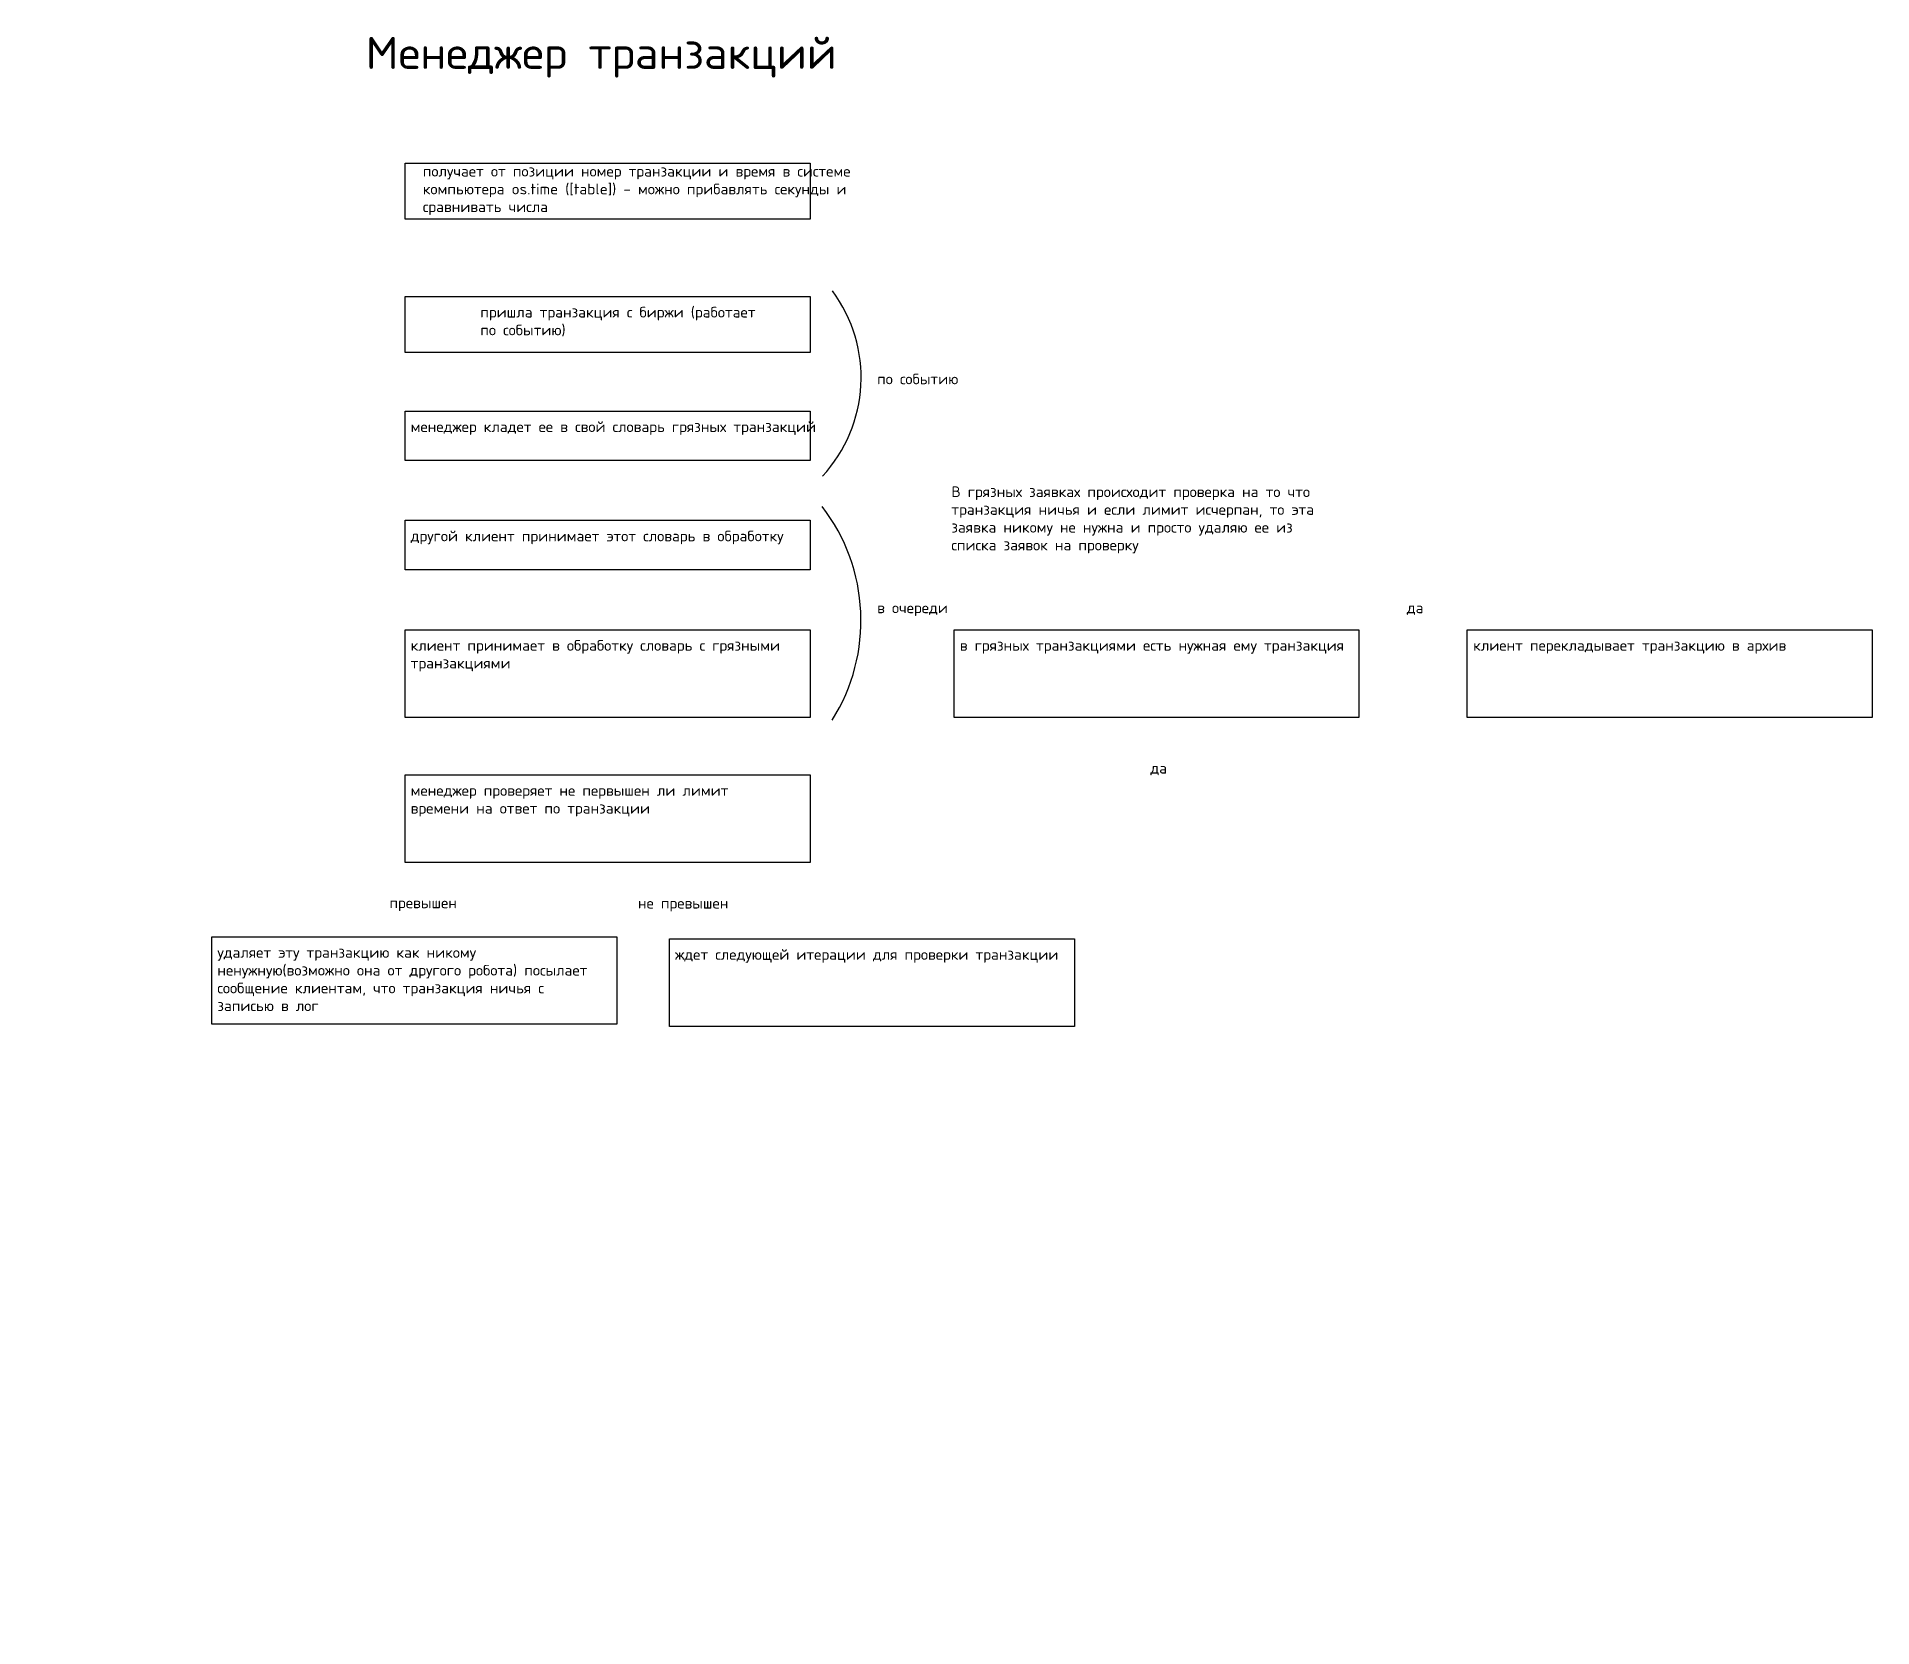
# Model space of a CAD drawing. Header units: metres. Extents: x 5387 to 32417, y 4252 to 8204.
# Drawn here: x 9401 to 11122, y 4897 to 6389 of the extents above; entities that cross this region are included whole.
import ezdxf

# ---------------------------------------------------------------- set-up
doc = ezdxf.new("R2010")
doc.units = ezdxf.units.M
doc.styles.get("Standard").update_dxf_attribs({"font": 'simplex.shx'})

msp = doc.modelspace()

# ---------------------------------------------------------------- texts
at = {"color": 1, "attachment_point": 1}
for s, width, heights, insert, char_height in [('Менеджер транзакций', 568.565, [93.9], (9709.6, 6388.6), 30), ('В грязных заявках происходит проверка на то что транзакция ничья и если лимит исчерпан, то эта заявка никому не нужна и просто удаляю ее из списка заявок на проверку', 376.032, [80], (10258.6, 5967), 10)]:
    msp.add_mtext_dynamic_manual_height_columns(s, width=width, gutter_width=1, heights=heights, dxfattribs=dict(at, insert=insert, char_height=char_height))
at = {"char_height": 10, "attachment_point": 1}
for s, width, insert in [('получает от позиции номер транзакции и время в системе компьютера os.time ([table]) - можно прибавлять секунды и сравнивать числа', 465.266, (9763.1, 6267.6)), ('пришла транзакция с биржи (работает по событию)', 300.439, (9817, 6135.4)), ('по событию', 109.256, (10189, 6072.8)), ('менеджер кладет ее в свой словарь грязных транзакций', 376.032, (9751.7, 6028)), ('другой клиент принимает этот словарь в обработку', 376.032, (9751.7, 5925.5)), ('в очереди', 109.256, (10189, 5858.1)), ('да', 109.256, (10685.6, 5858.1)), ('клиент принимает в обработку словарь с грязными транзакциями', 376.032, (9751.7, 5822.9)), ('в грязных транзакциями есть нужная ему транзакция', 376.032, (10266.5, 5822.9)), ('клиент перекладывает транзакцию в архив', 376.032, (10747.8, 5822.9)), ('да', 109.256, (10445.2, 5707.7)), ('менеджер проверяет не первышен ли лимит времени на ответ по транзакции', 376.032, (9751.7, 5686.8)), ('превышен', 109.256, (9731.8, 5581.4)), ('не превышен', 109.256, (9964.8, 5581.1)), ('удаляет эту транзакцию как никому ненужную(возможно она от другого робота) посылает сообщение клиентам, что транзакция ничья с записью в лог', 376.032, (9570.5, 5534.9)), ('ждет следующей итерации для проверки транзакции', 376.032, (9999.6, 5533))]:
    msp.add_mtext_dynamic_manual_height_columns(s, width=width, gutter_width=1, heights=[0], dxfattribs=dict(at, insert=insert))

# ---------------------------------------------------------------- linework, layer by layer
for points in [[(9746.6, 6270.3), (10126.2, 6270.3), (10126.2, 6217.7), (9746.6, 6217.7)], [(9746.6, 6145.1), (10126.2, 6145.1), (10126.2, 6092.5), (9746.6, 6092.5)], [(9746.6, 6037.6), (10126.2, 6037.6), (10126.2, 5991.4), (9746.6, 5991.4)], [(9746.6, 5935.2), (10126.2, 5935.2), (10126.2, 5888.9), (9746.6, 5888.9)], [(9746.6, 5832.5), (10126.2, 5832.5), (10126.2, 5750.4), (9746.6, 5750.4)], [(10261.1, 5832.5), (10640.7, 5832.5), (10640.7, 5750.4), (10261.1, 5750.4)], [(10742.3, 5832.5), (11122, 5832.5), (11122, 5750.4), (10742.3, 5750.4)], [(9746.6, 5696.4), (10126.2, 5696.4), (10126.2, 5614.3), (9746.6, 5614.3)], [(9565.4, 5544.6), (9945, 5544.6), (9945, 5462.5), (9565.4, 5462.5)], [(9994.5, 5542.6), (10374.1, 5542.6), (10374.1, 5460.5), (9994.5, 5460.5)]]:
    msp.add_lwpolyline(points, close=True)
at = {"flags": 128}
for points in [[(9954.2, 6172.2, 0, 10, 0), (9954.2, 6192.2, 0, 0, 0), (9954.2, 6213, 0, 0, 0)], [(9954.2, 6047, 0, 10, 0), (9954.2, 6067, 0, 0, 0), (9954.2, 6087.8, 0, 0, 0)], [(9954.2, 5943.2, 0, 10, 0), (9954.2, 5963.3, 0, 0, 0), (9954.2, 5984.1, 0, 0, 0)], [(9954.2, 5840.6, 0, 10, 0), (9954.2, 5860.6, 0, 0, 0), (9954.2, 5881.4, 0, 0, 0)], [(10229.4, 5811.4, 0, 10, 0), (10209.3, 5811.4, 0, 0, 0), (10188.6, 5811.4, 0, 0, 0)], [(10716, 5811.4, 0, 10, 0), (10695.9, 5811.4, 0, 0, 0), (10675.2, 5811.4, 0, 0, 0)], [(10426.9, 5710.5, 0, 10, 0), (10426.9, 5730.5, 0, 0, 0), (10426.9, 5751.3, 0, 0, 0)], [(10426.9, 5659, 0, 10, 0), (10426.9, 5679.1, 0, 0, 0), (10426.9, 5699.8, 0, 0, 0)], [(10138.5, 5673.4, 0, 10, 0), (10158.6, 5673.4, 0, 0, 0), (10405.5, 5673.4, 0, 0, 0)], [(9833.1, 5549, 0, 10, 0), (9833.1, 5569, 0, 0, 0), (9833.1, 5589.8, 0, 0, 0)], [(10079.5, 5549.5, 0, 10, 0), (10079.5, 5569.5, 0, 0, 0), (10079.5, 5590.3, 0, 0, 0)]]:
    msp.add_lwpolyline(points, format="xyseb", dxfattribs=at)
for centre, radius, start, end in [((10037.8, 6069.1), 136.2, 317.1991, 36.6604), ((9998.7, 5841.2), 175.2, 327.7644, 37.594)]:
    msp.add_arc(centre, radius, start, end)

msp.set_redraw_order([(e.dxf.handle, doc.entitydb.next_handle()) for e in msp.query("TEXT MTEXT ATTDEF DIMENSION ARC_DIMENSION")])  # texts and dimensions are drawn at this point

doc.saveas('drawing.dxf')
